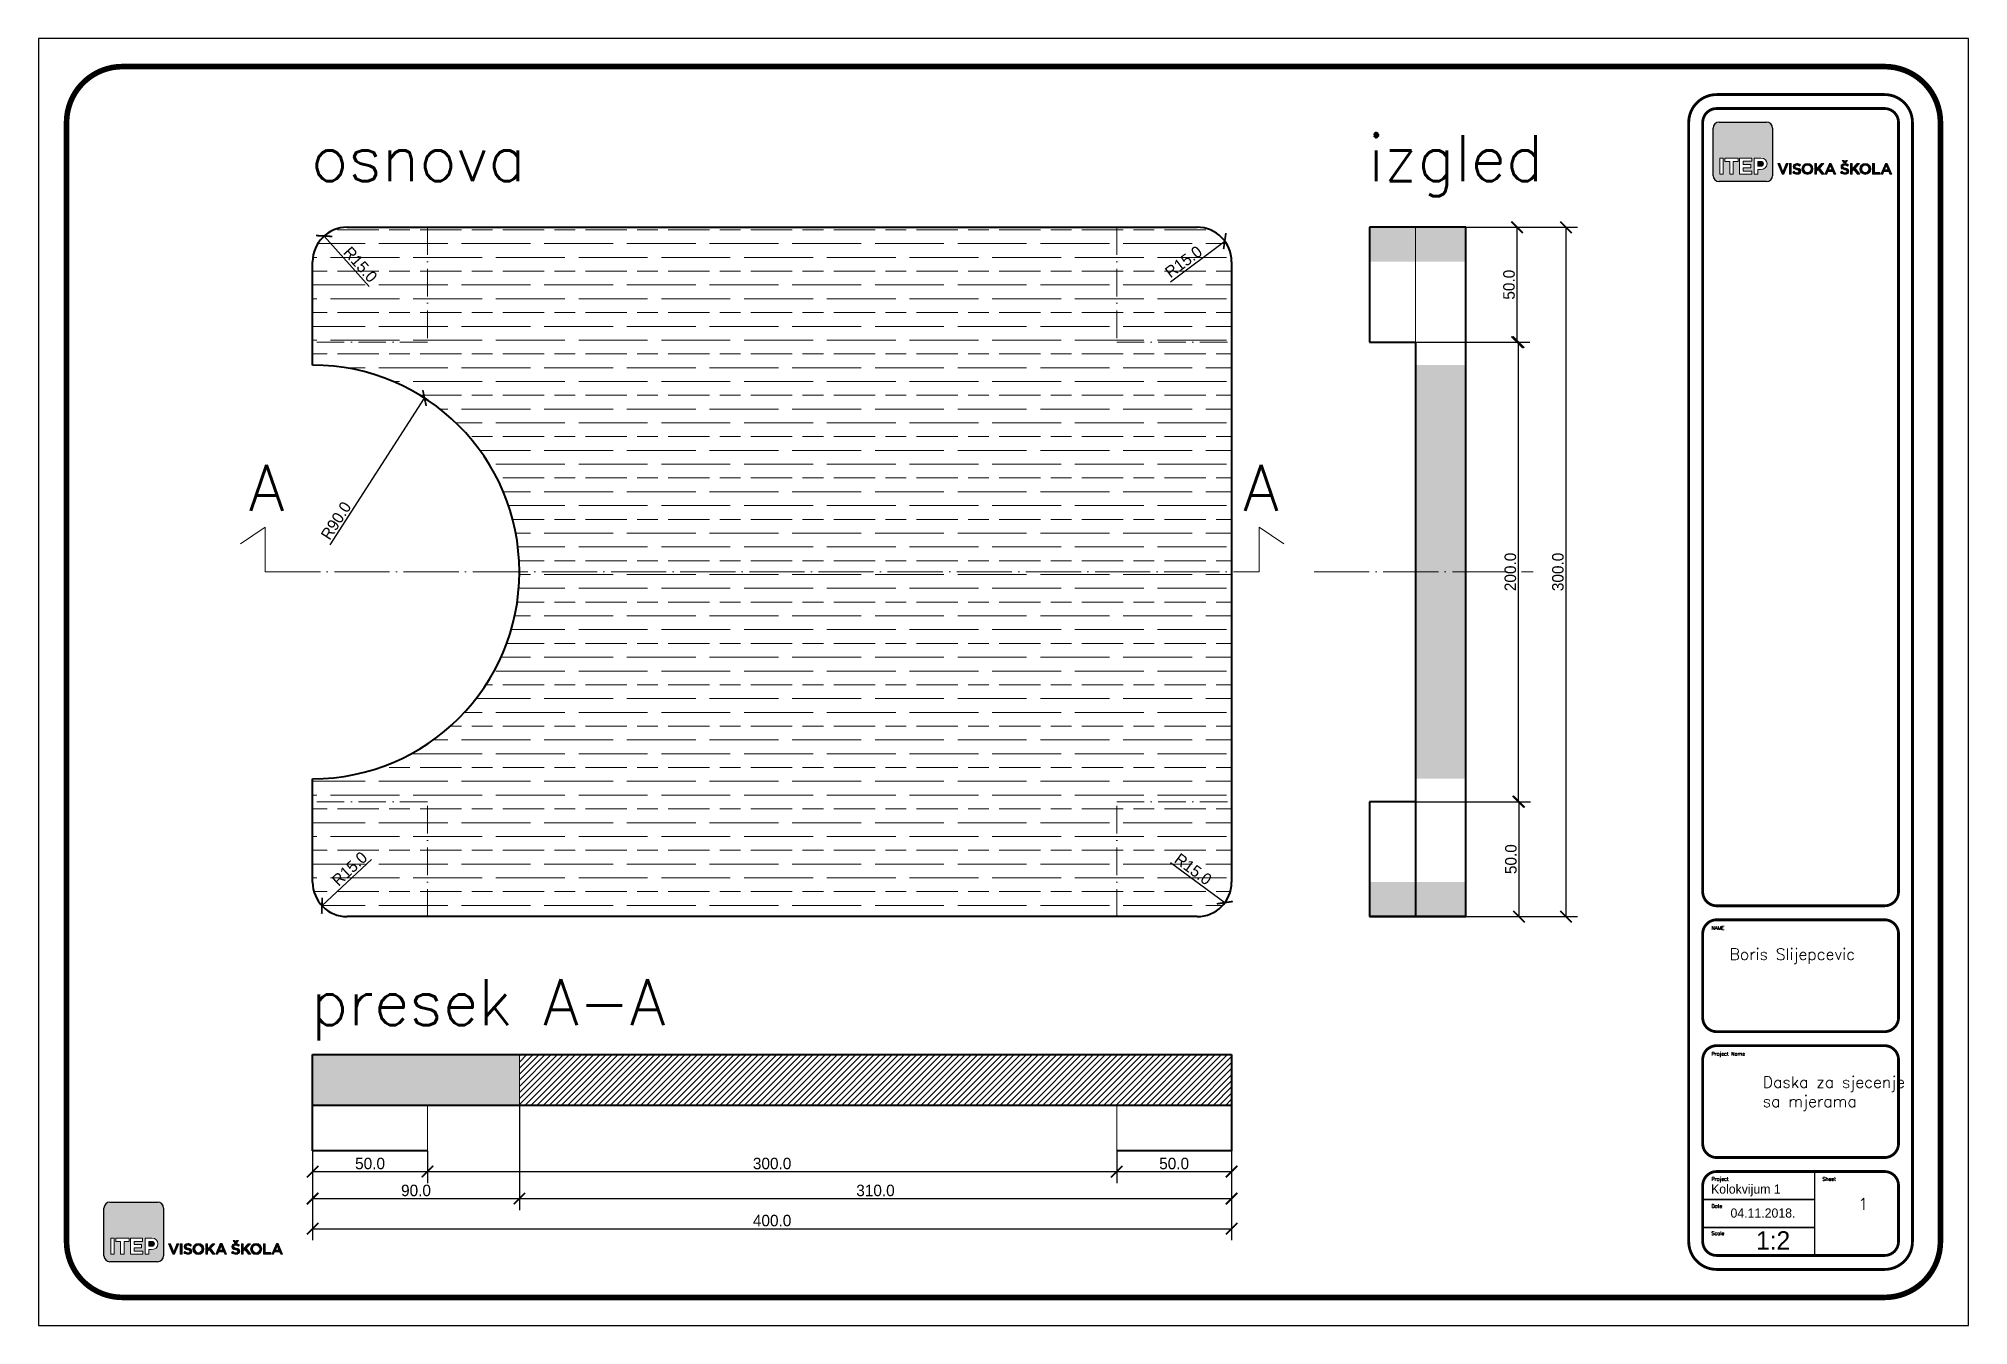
# Model space of a CAD drawing. Header units: millimetres. Extents: x -610 to 230, y -60 to 500.
import ezdxf

# ---------------------------------------------------------------- set-up
doc = ezdxf.new("R2010")
doc.units = ezdxf.units.MM
doc.header["$MEASUREMENT"] = 0
doc.linetypes.add('ACAD_ISO04W100', pattern=[30, 24, -3, 0, -3])
doc.linetypes.add('ACAD_ISO10W100', pattern=[18, 12, -3, 0, -3])
for name, color, linetype, lineweight in [('Daska', 130, 'Continuous', 40), ('Daska2', 160, 'Continuous', 60), ('Kote', 8, 'Continuous', 9), ('Simetrala', 7, 'ACAD_ISO04W100', 40), ('Srafura', 32, 'Continuous', 18)]:
    doc.layers.add(name, color=color, linetype=linetype, lineweight=lineweight)
doc.styles.add('Roman', font='romans')
doc.dimstyles.get("Standard").update_dxf_attribs({"dimtxt": 5, "dimasz": 5, "dimexe": 5, "dimexo": 0, "dimgap": 1, "dimtad": 1, "dimtoh": 1, "dimdec": 1, "dimzin": 0, "dimdsep": 46, "dimtxsty": 'Standard', "dimblk": 'ARCHTICK', "dimcen": 0.09, "dimadec": 0, "dimazin": 0, "dimtfac": 1, "dimtdec": 1, "dimtofl": 0, "dimtmove": 0, "dimatfit": 3, "dimldrblk": 'ARCHTICK', "dimfxl": 5, "dimtolj": 1, "dimtzin": 0, "dimarcsym": 0})

msp = doc.modelspace()

# ---------------------------------------------------------------- texts
at = {"style": 'Roman'}
for s, height, p in [('NAME', 1.583, (118.06, 112.34)), ('Project Name', 1.5826, (118.06, 57.56)), ('Project', 1.583, (118.06, 3.1)), ('Sheet', 1.583, (166.38, 3.1)), ('Date', 1.583, (118.06, -8.72)), ('Scale', 1.583, (118.06, -20.55))]:
    msp.add_text(s, height=height, dxfattribs=at).set_placement(p)
at = {"insert": (137.49, -18.85), "char_height": 8, "width": 31.1271, "attachment_point": 1}
msp.add_mtext('1{\\Ftxt|c238;:}2', dxfattribs=at)
at = {"layer": 'Daska', "lineweight": 20, "attachment_point": 1, "style": 'Roman'}
for s, width, insert, char_height in [('izgled', 222.8964, (-31.32, 458.2), 20), ('osnova', 222.8964, (-491.54, 458.2), 20), ('{\\C4;Boris Slijepcevic}', 73.5382, (125.96, 104.2), 5), ('presek A-A', 222.8964, (-491.54, 90.85), 20), ('{\\C4;Daska za sjecenje sa mjerama}', 68.4717, (140.41, 48.54), 5), ('{\\C4;1}', 12.7319, (181.99, -4.52), 5)]:
    msp.add_mtext_dynamic_manual_height_columns(s, width=width, gutter_width=1, heights=[0], dxfattribs=dict(at, insert=insert, char_height=char_height))
at = {"layer": 'Daska', "lineweight": 40, "char_height": 20, "attachment_point": 1, "style": 'Roman'}
for insert in [(-518.53, 314.68), (-85.7, 314.68)]:
    msp.add_mtext_dynamic_manual_height_columns('A', width=58.4628, gutter_width=1, heights=[0], dxfattribs=dict(at, insert=insert))
at = {"layer": 'Daska', "lineweight": 20, "char_height": 4, "attachment_point": 1}
for s, width, insert in [('{\\C4;Kolokvijum 1}', 45.0698, (117.9, 1.51)), ('{\\C4;04.11.2018.}', 36.5951, (126.38, -8.93))]:
    msp.add_mtext_dynamic_manual_height_columns(s, width=width, gutter_width=1, heights=[0], dxfattribs=dict(at, insert=insert))

# ---------------------------------------------------------------- blocks, each defined once
blk = doc.blocks.new('itep logo')
h = blk.add_hatch(color=1)
h.dxf.hatch_style = 1
h.paths.add_polyline_path([(63.5, 10.4, 0.414214), (78.4, -4.6), (198, -4.6, 0.414214), (213, 10.4), (213, 130, 0.414214), (198, 144.9), (78.4, 144.9, 0.414214), (63.5, 130)])
h.paths.add_polyline_path([(126.4, 54.4), (126.4, 46.2), (114.1, 46.2), (114.1, 14.1), (105.3, 14.1), (105.3, 46.2), (93, 46.2), (93, 54.4)], flags=16)
h.paths.add_polyline_path([(89.1, 54.4), (89.1, 14.1), (80.3, 14.1), (80.3, 54.4)], flags=16)
h.paths.add_polyline_path([(130.2, 54.4), (160.6, 54.4), (160.6, 46.5), (139, 46.5), (139, 38.3), (158, 38.3), (158, 30.5), (139, 30.5), (139, 22), (160.9, 22), (160.9, 14.1), (130.2, 14.1)], flags=16)
edge = h.paths.add_edge_path(flags=16)
edge.add_spline(control_points=[(167.1, 48.1), (167.1, 51.9), (167.1, 54.4), (167.1, 54.4), (167.1, 54.4), (183.6, 54.4), (183.6, 54.4)], knot_values=[7.749965, 7.749965, 7.749965, 7.749965, 8, 8, 8, 9, 9, 9, 9], degree=3, periodic=0)
edge.add_spline(control_points=[(183.6, 54.4), (193.2, 54.4), (199, 48.7), (199, 40.5)], knot_values=[1, 1, 1, 1, 2, 2, 2, 2], degree=3, periodic=0)
edge.add_spline(control_points=[(199, 40.3), (199, 31), (191.8, 26.2), (182.7, 26.2), (182.7, 26.2), (182.3, 26.2), (181.7, 26.2)], knot_values=[3, 3, 3, 3, 4, 4, 4, 4.250035, 4.250035, 4.250035, 4.250035], degree=3, periodic=0)
edge.add_spline(control_points=[(181.7, 26.2), (181, 26.2), (180.2, 26.2), (179.4, 26.2)], knot_values=[4.250035, 4.250035, 4.250035, 4.250035, 4.50003, 4.50003, 4.50003, 4.50003], degree=3, periodic=0)
edge.add_spline(control_points=[(179.4, 26.2), (178.9, 26.2), (178.5, 26.2), (178.1, 26.2)], knot_values=[4.50003, 4.50003, 4.50003, 4.50003, 4.625028, 4.625028, 4.625028, 4.625028], degree=3, periodic=0)
edge.add_spline(control_points=[(178.1, 26.2), (177.7, 26.2), (177.4, 26.2), (177, 26.2)], knot_values=[4.625028, 4.625028, 4.625028, 4.625028, 4.750025, 4.750025, 4.750025, 4.750025], degree=3, periodic=0)
edge.add_spline(control_points=[(176, 26.2), (176, 26.2), (176, 26.2), (176, 26.2), (176, 26.2), (176, 25.4), (176, 24.3)], knot_values=[4.999776, 4.999776, 4.999776, 4.999776, 5, 5, 5, 5.250015, 5.250015, 5.250015, 5.250015], degree=3, periodic=0)
edge.add_spline(control_points=[(176, 24.3), (176, 23.2), (176, 21.7), (176, 20.2)], knot_values=[5.250015, 5.250015, 5.250015, 5.250015, 5.50001, 5.50001, 5.50001, 5.50001], degree=3, periodic=0)
edge.add_spline(control_points=[(176, 20.2), (176, 19.4), (176, 18.7), (176, 17.9)], knot_values=[5.50001, 5.50001, 5.50001, 5.50001, 5.625007, 5.625007, 5.625007, 5.625007], degree=3, periodic=0)
edge.add_spline(control_points=[(176, 17.9), (176, 17.2), (176, 16.6), (176, 16)], knot_values=[5.625007, 5.625007, 5.625007, 5.625007, 5.750005, 5.750005, 5.750005, 5.750005], degree=3, periodic=0)
edge.add_spline(control_points=[(176, 16), (176, 15.7), (176, 15.5), (176, 15.2)], knot_values=[5.750005, 5.750005, 5.750005, 5.750005, 5.812504, 5.812504, 5.812504, 5.812504], degree=3, periodic=0)
edge.add_spline(control_points=[(176, 15.2), (176, 15), (176, 14.8), (176, 14.6)], knot_values=[5.812504, 5.812504, 5.812504, 5.812504, 5.875002, 5.875002, 5.875002, 5.875002], degree=3, periodic=0)
edge.add_spline(control_points=[(176, 14.6), (176, 14.6), (176, 14.5), (176, 14.4)], knot_values=[5.875002, 5.875002, 5.875002, 5.875002, 5.906252, 5.906252, 5.906252, 5.906252], degree=3, periodic=0)
edge.add_spline(control_points=[(176, 14.4), (176, 14.4), (176, 14.3), (176, 14.3)], knot_values=[5.906252, 5.906252, 5.906252, 5.906252, 5.937501, 5.937501, 5.937501, 5.937501], degree=3, periodic=0)
edge.add_spline(control_points=[(176, 14.3), (176, 14.2), (176, 14.2), (176, 14.2)], knot_values=[5.937501, 5.937501, 5.937501, 5.937501, 5.953126, 5.953126, 5.953126, 5.953126], degree=3, periodic=0)
edge.add_spline(control_points=[(176, 14.2), (176, 14.2), (176, 14.2), (176, 14.2)], knot_values=[5.953126, 5.953126, 5.953126, 5.953126, 5.968751, 5.968751, 5.968751, 5.968751], degree=3, periodic=0)
edge.add_spline(control_points=[(176, 14.2), (176, 14.2), (176, 14.1), (176, 14.1)], knot_values=[5.968751, 5.968751, 5.968751, 5.968751, 5.976563, 5.976563, 5.976563, 5.976563], degree=3, periodic=0)
edge.add_spline(control_points=[(176, 14.1), (176, 14.1), (176, 14.1), (176, 14.1)], knot_values=[5.976563, 5.976563, 5.976563, 5.976563, 5.984375, 5.984375, 5.984375, 5.984375], degree=3, periodic=0)
edge.add_spline(control_points=[(176, 14.1), (176, 14.1), (176, 14.1), (176, 14.1)], knot_values=[5.984375, 5.984375, 5.984375, 5.984375, 5.988281, 5.988281, 5.988281, 5.988281], degree=3, periodic=0)
edge.add_spline(control_points=[(176, 14.1), (176, 14.1), (176, 14.1), (176, 14.1)], knot_values=[5.988281, 5.988281, 5.988281, 5.988281, 5.992188, 5.992188, 5.992188, 5.992188], degree=3, periodic=0)
edge.add_spline(control_points=[(176, 14.1), (176, 14.1), (176, 14.1), (176, 14.1)], knot_values=[5.992188, 5.992188, 5.992188, 5.992188, 5.994141, 5.994141, 5.994141, 5.994141], degree=3, periodic=0)
edge.add_spline(control_points=[(176, 14.1), (176, 14.1), (176, 14.1), (176, 14.1)], knot_values=[5.994141, 5.994141, 5.994141, 5.994141, 5.996094, 5.996094, 5.996094, 5.996094], degree=3, periodic=0)
edge.add_spline(control_points=[(176, 14.1), (176, 14.1), (176, 14.1), (176, 14.1)], knot_values=[5.996094, 5.996094, 5.996094, 5.996094, 5.99707, 5.99707, 5.99707, 5.99707], degree=3, periodic=0)
edge.add_spline(control_points=[(176, 14.1), (176, 14.1), (176, 14.1), (176, 14.1)], knot_values=[5.99707, 5.99707, 5.99707, 5.99707, 5.998047, 5.998047, 5.998047, 5.998047], degree=3, periodic=0)
edge.add_spline(control_points=[(176, 14.1), (176, 14.1), (176, 14.1), (176, 14.1)], knot_values=[5.998047, 5.998047, 5.998047, 5.998047, 5.998535, 5.998535, 5.998535, 5.998535], degree=3, periodic=0)
edge.add_spline(control_points=[(176, 14.1), (176, 14.1), (176, 14.1), (176, 14.1)], knot_values=[5.998535, 5.998535, 5.998535, 5.998535, 5.999023, 5.999023, 5.999023, 5.999023], degree=3, periodic=0)
edge.add_spline(control_points=[(176, 14.1), (176, 14.1), (176, 14.1), (176, 14.1)], knot_values=[5.999023, 5.999023, 5.999023, 5.999023, 5.999268, 5.999268, 5.999268, 5.999268], degree=3, periodic=0)
edge.add_spline(control_points=[(176, 14.1), (176, 14.1), (176, 14.1), (176, 14.1)], knot_values=[5.999268, 5.999268, 5.999268, 5.999268, 5.999512, 5.999512, 5.999512, 5.999512], degree=3, periodic=0)
edge.add_spline(control_points=[(176, 14.1), (176, 14.1), (176, 14.1), (176, 14.1)], knot_values=[5.999512, 5.999512, 5.999512, 5.999512, 5.999634, 5.999634, 5.999634, 5.999634], degree=3, periodic=0)
edge.add_spline(control_points=[(176, 14.1), (176, 14.1), (176, 14.1), (176, 14.1)], knot_values=[5.999634, 5.999634, 5.999634, 5.999634, 5.999756, 5.999756, 5.999756, 5.999756], degree=3, periodic=0)
edge.add_spline(control_points=[(176, 14.1), (176, 14.1), (176, 14.1), (176, 14.1), (176, 14.1), (173.8, 14.1), (171.6, 14.1)], knot_values=[5.999756, 5.999756, 5.999756, 5.999756, 6, 6, 6, 6.49999, 6.49999, 6.49999, 6.49999], degree=3, periodic=0)
edge.add_spline(control_points=[(171.6, 14.1), (169.4, 14.1), (167.1, 14.1), (167.1, 14.1)], knot_values=[6.49999, 6.49999, 6.49999, 6.49999, 6.99998, 6.99998, 6.99998, 6.99998], degree=3, periodic=0)
edge.add_spline(control_points=[(167.1, 14.6), (167.1, 14.7), (167.1, 14.9), (167.1, 15.1)], knot_values=[7.062479, 7.062479, 7.062479, 7.062479, 7.093728, 7.093728, 7.093728, 7.093728], degree=3, periodic=0)
edge.add_spline(control_points=[(167.1, 15.1), (167.1, 15.3), (167.1, 15.6), (167.1, 15.9)], knot_values=[7.093728, 7.093728, 7.093728, 7.093728, 7.124977, 7.124977, 7.124977, 7.124977], degree=3, periodic=0)
edge.add_spline(control_points=[(167.1, 15.9), (167.1, 16.4), (167.1, 17.1), (167.1, 17.8)], knot_values=[7.124977, 7.124977, 7.124977, 7.124977, 7.187476, 7.187476, 7.187476, 7.187476], degree=3, periodic=0)
edge.add_spline(control_points=[(167.1, 17.8), (167.1, 18.6), (167.1, 19.5), (167.1, 20.4)], knot_values=[7.187476, 7.187476, 7.187476, 7.187476, 7.249975, 7.249975, 7.249975, 7.249975], degree=3, periodic=0)
edge.add_spline(control_points=[(167.1, 20.4), (167.1, 22.3), (167.1, 24.5), (167.1, 26.9)], knot_values=[7.249975, 7.249975, 7.249975, 7.249975, 7.374972, 7.374972, 7.374972, 7.374972], degree=3, periodic=0)
edge.add_spline(control_points=[(167.1, 26.9), (167.1, 29.2), (167.1, 31.7), (167.1, 34.2)], knot_values=[7.374972, 7.374972, 7.374972, 7.374972, 7.49997, 7.49997, 7.49997, 7.49997], degree=3, periodic=0)
edge.add_spline(control_points=[(167.1, 34.2), (167.1, 39.3), (167.1, 44.3), (167.1, 48.1)], knot_values=[7.49997, 7.49997, 7.49997, 7.49997, 7.749965, 7.749965, 7.749965, 7.749965], degree=3, periodic=0)
edge = h.paths.add_edge_path(flags=0)
edge.add_spline(control_points=[(177.1, 46.4), (178, 46.4), (179.5, 46.4), (180.7, 46.4)], knot_values=[3.375023, 3.375023, 3.375023, 3.375023, 3.750015, 3.750015, 3.750015, 3.750015], degree=3, periodic=0)
edge.add_spline(control_points=[(180.7, 46.4), (181.9, 46.4), (182.8, 46.4), (182.8, 46.4), (187.3, 46.4), (190, 44.3), (190, 40.3)], knot_values=[2, 2, 2, 2, 2.375023, 2.375023, 2.375023, 3.375023, 3.375023, 3.375023, 3.375023], degree=3, periodic=0)
edge.add_spline(control_points=[(190, 40.2), (190, 36.7), (187.4, 34.1), (183, 34.1)], knot_values=[0, 0, 0, 0, 1, 1, 1, 1], degree=3, periodic=0)
edge.add_spline(control_points=[(183, 34.1), (183, 34.1), (182, 34.1), (180.8, 34.1)], knot_values=[5.624977, 5.624977, 5.624977, 5.624977, 6, 6, 6, 6], degree=3, periodic=0)
edge.add_spline(control_points=[(180.8, 34.1), (179.6, 34.1), (178.1, 34.1), (177.1, 34.1)], knot_values=[5.249985, 5.249985, 5.249985, 5.249985, 5.624977, 5.624977, 5.624977, 5.624977], degree=3, periodic=0)
edge.add_spline(control_points=[(176.5, 34.1), (176.3, 34.1), (176.2, 34.1), (176.1, 34.1)], knot_values=[5.062489, 5.062489, 5.062489, 5.062489, 5.156237, 5.156237, 5.156237, 5.156237], degree=3, periodic=0)
edge.add_spline(control_points=[(176.1, 34.1), (176.1, 34.1), (176, 34.1), (176, 34.1)], knot_values=[5.039052, 5.039052, 5.039052, 5.039052, 5.062489, 5.062489, 5.062489, 5.062489], degree=3, periodic=0)
edge.add_spline(control_points=[(176, 34.1), (176, 34.1), (176, 34.1), (176, 34.1)], knot_values=[5.015615, 5.015615, 5.015615, 5.015615, 5.039052, 5.039052, 5.039052, 5.039052], degree=3, periodic=0)
edge.add_spline(control_points=[(176, 34.1), (176, 34.1), (176, 34.1), (176, 34.1)], knot_values=[5.009755, 5.009755, 5.009755, 5.009755, 5.015615, 5.015615, 5.015615, 5.015615], degree=3, periodic=0)
edge.add_spline(control_points=[(176, 34.1), (176, 34.1), (176, 34.1), (176, 34.1)], knot_values=[5.003896, 5.003896, 5.003896, 5.003896, 5.009755, 5.009755, 5.009755, 5.009755], degree=3, periodic=0)
edge.add_spline(control_points=[(176, 34.1), (176, 34.1), (176, 34.1), (176, 34.1)], knot_values=[5.002431, 5.002431, 5.002431, 5.002431, 5.003896, 5.003896, 5.003896, 5.003896], degree=3, periodic=0)
edge.add_spline(control_points=[(176, 34.1), (176, 34.1), (176, 34.1), (176, 34.1)], knot_values=[5.000967, 5.000967, 5.000967, 5.000967, 5.002431, 5.002431, 5.002431, 5.002431], degree=3, periodic=0)
edge.add_spline(control_points=[(176, 34.1), (176, 34.1), (176, 34.1), (176, 34.1)], knot_values=[5.0006, 5.0006, 5.0006, 5.0006, 5.000967, 5.000967, 5.000967, 5.000967], degree=3, periodic=0)
edge.add_spline(control_points=[(176, 34.1), (176, 34.1), (176, 34.1), (176, 34.1), (176, 34.1), (176, 34.1), (176, 34.1)], knot_values=[4.999868, 4.999868, 4.999868, 4.999868, 5.000468, 5.000468, 5.000468, 5.0006, 5.0006, 5.0006, 5.0006], degree=3, periodic=0)
edge.add_spline(control_points=[(176, 34.6), (176, 35.1), (176, 35.9), (176, 36.9)], knot_values=[4.687496, 4.687496, 4.687496, 4.687496, 4.874992, 4.874992, 4.874992, 4.874992], degree=3, periodic=0)
edge.add_spline(control_points=[(176, 36.9), (176, 37.9), (176, 39.1), (176, 40.2)], knot_values=[4.5, 4.5, 4.5, 4.5, 4.687496, 4.687496, 4.687496, 4.687496], degree=3, periodic=0)
edge.add_spline(control_points=[(176, 40.2), (176, 41.4), (176, 42.5), (176, 43.5)], knot_values=[4.312504, 4.312504, 4.312504, 4.312504, 4.5, 4.5, 4.5, 4.5], degree=3, periodic=0)
edge.add_spline(control_points=[(176, 43.5), (176, 44.5), (176, 45.3), (176, 45.9)], knot_values=[4.125007, 4.125007, 4.125007, 4.125007, 4.312504, 4.312504, 4.312504, 4.312504], degree=3, periodic=0)
edge.add_spline(control_points=[(176, 45.9), (176, 46), (176, 46.1), (176, 46.2)], knot_values=[4.078133, 4.078133, 4.078133, 4.078133, 4.125008, 4.125008, 4.125008, 4.125008], degree=3, periodic=0)
edge.add_spline(control_points=[(176, 46.2), (176, 46.3), (176, 46.3), (176, 46.3)], knot_values=[4.031259, 4.031259, 4.031259, 4.031259, 4.078133, 4.078133, 4.078133, 4.078133], degree=3, periodic=0)
edge.add_spline(control_points=[(176, 46.3), (176, 46.4), (176, 46.4), (176, 46.4)], knot_values=[4.019541, 4.019541, 4.019541, 4.019541, 4.031259, 4.031259, 4.031259, 4.031259], degree=3, periodic=0)
edge.add_spline(control_points=[(176, 46.4), (176, 46.4), (176, 46.4), (176, 46.4)], knot_values=[4.007822, 4.007822, 4.007822, 4.007822, 4.019541, 4.019541, 4.019541, 4.019541], degree=3, periodic=0)
edge.add_spline(control_points=[(176, 46.4), (176, 46.4), (176, 46.4), (176, 46.4)], knot_values=[4.004893, 4.004893, 4.004893, 4.004893, 4.007822, 4.007822, 4.007822, 4.007822], degree=3, periodic=0)
edge.add_spline(control_points=[(176, 46.4), (176, 46.4), (176, 46.4), (176, 46.4)], knot_values=[4.001963, 4.001963, 4.001963, 4.001963, 4.004893, 4.004893, 4.004893, 4.004893], degree=3, periodic=0)
edge.add_spline(control_points=[(176, 46.4), (176, 46.4), (176, 46.4), (176, 46.4)], knot_values=[4.001231, 4.001231, 4.001231, 4.001231, 4.001963, 4.001963, 4.001963, 4.001963], degree=3, periodic=0)
edge.add_spline(control_points=[(176, 46.4), (176, 46.4), (176, 46.4), (176, 46.4)], knot_values=[4.000498, 4.000498, 4.000498, 4.000498, 4.001231, 4.001231, 4.001231, 4.001231], degree=3, periodic=0)
edge.add_spline(control_points=[(176, 46.4), (176, 46.4), (176, 46.4), (176, 46.4)], knot_values=[4.000315, 4.000315, 4.000315, 4.000315, 4.000498, 4.000498, 4.000498, 4.000498], degree=3, periodic=0)
edge.add_spline(control_points=[(176, 46.4), (176, 46.4), (176, 46.4), (176, 46.4), (176, 46.4), (176, 46.4), (176, 46.4)], knot_values=[3.999766, 3.999766, 3.999766, 3.999766, 4.000081, 4.000081, 4.000081, 4.000315, 4.000315, 4.000315, 4.000315], degree=3, periodic=0)
edge.add_spline(control_points=[(176.4, 46.4), (176.6, 46.4), (176.8, 46.4), (177.1, 46.4)], knot_values=[3.750015, 3.750015, 3.750015, 3.750015, 3.843763, 3.843763, 3.843763, 3.843763], degree=3, periodic=0)
edge = h.paths.add_edge_path(flags=0)
edge.add_spline(control_points=[(176, 40.2), (176, 39.1), (176, 37.9), (176, 36.9)], knot_values=[4.5, 4.5, 4.5, 4.5, 4.687496, 4.687496, 4.687496, 4.687496], degree=3, periodic=0)
edge.add_spline(control_points=[(176, 36.9), (176, 35.9), (176, 35.1), (176, 34.6)], knot_values=[4.687496, 4.687496, 4.687496, 4.687496, 4.874992, 4.874992, 4.874992, 4.874992], degree=3, periodic=0)
edge.add_spline(control_points=[(176, 34.1), (176, 34.1), (176, 34.1), (176, 34.1), (176, 34.1), (176, 34.1), (176, 34.1)], knot_values=[4.999868, 4.999868, 4.999868, 4.999868, 5, 5, 5, 5.0006, 5.0006, 5.0006, 5.0006], degree=3, periodic=0)
edge.add_spline(control_points=[(176, 34.1), (176, 34.1), (176, 34.1), (176, 34.1)], knot_values=[5.0006, 5.0006, 5.0006, 5.0006, 5.000967, 5.000967, 5.000967, 5.000967], degree=3, periodic=0)
edge.add_spline(control_points=[(176, 34.1), (176, 34.1), (176, 34.1), (176, 34.1)], knot_values=[5.000967, 5.000967, 5.000967, 5.000967, 5.002431, 5.002431, 5.002431, 5.002431], degree=3, periodic=0)
edge.add_spline(control_points=[(176, 34.1), (176, 34.1), (176, 34.1), (176, 34.1)], knot_values=[5.002431, 5.002431, 5.002431, 5.002431, 5.003896, 5.003896, 5.003896, 5.003896], degree=3, periodic=0)
edge.add_spline(control_points=[(176, 34.1), (176, 34.1), (176, 34.1), (176, 34.1)], knot_values=[5.003896, 5.003896, 5.003896, 5.003896, 5.009755, 5.009755, 5.009755, 5.009755], degree=3, periodic=0)
edge.add_spline(control_points=[(176, 34.1), (176, 34.1), (176, 34.1), (176, 34.1)], knot_values=[5.009755, 5.009755, 5.009755, 5.009755, 5.015615, 5.015615, 5.015615, 5.015615], degree=3, periodic=0)
edge.add_spline(control_points=[(176, 34.1), (176, 34.1), (176, 34.1), (176, 34.1)], knot_values=[5.015615, 5.015615, 5.015615, 5.015615, 5.039052, 5.039052, 5.039052, 5.039052], degree=3, periodic=0)
edge.add_spline(control_points=[(176, 34.1), (176, 34.1), (176.1, 34.1), (176.1, 34.1)], knot_values=[5.039052, 5.039052, 5.039052, 5.039052, 5.062489, 5.062489, 5.062489, 5.062489], degree=3, periodic=0)
edge.add_spline(control_points=[(176.1, 34.1), (176.2, 34.1), (176.3, 34.1), (176.5, 34.1)], knot_values=[5.062489, 5.062489, 5.062489, 5.062489, 5.156237, 5.156237, 5.156237, 5.156237], degree=3, periodic=0)
edge.add_spline(control_points=[(176.5, 34.1), (176.6, 34.1), (176.8, 34.1), (177.1, 34.1)], knot_values=[5.156237, 5.156237, 5.156237, 5.156237, 5.249985, 5.249985, 5.249985, 5.249985], degree=3, periodic=0)
edge.add_spline(control_points=[(177.1, 34.1), (178.1, 34.1), (179.6, 34.1), (180.8, 34.1)], knot_values=[5.249985, 5.249985, 5.249985, 5.249985, 5.624977, 5.624977, 5.624977, 5.624977], degree=3, periodic=0)
edge.add_spline(control_points=[(180.8, 34.1), (182, 34.1), (183, 34.1), (183, 34.1)], knot_values=[5.624977, 5.624977, 5.624977, 5.624977, 6, 6, 6, 6], degree=3, periodic=0)
edge.add_spline(control_points=[(183, 34.1), (187.4, 34.1), (190, 36.7), (190, 40.2)], knot_values=[0, 0, 0, 0, 1, 1, 1, 1], degree=3, periodic=0)
edge.add_spline(control_points=[(190, 40.2), (190, 40.2), (190, 40.3), (190, 40.3)], knot_values=[1.00001, 1.00001, 1.00001, 1.00001, 2, 2, 2, 2], degree=3, periodic=0)
edge.add_spline(control_points=[(190, 40.3), (190, 44.3), (187.3, 46.4), (182.8, 46.4), (182.8, 46.4), (181.9, 46.4), (180.7, 46.4)], knot_values=[2, 2, 2, 2, 3, 3, 3, 3.375023, 3.375023, 3.375023, 3.375023], degree=3, periodic=0)
edge.add_spline(control_points=[(180.7, 46.4), (179.5, 46.4), (178, 46.4), (177.1, 46.4)], knot_values=[3.375023, 3.375023, 3.375023, 3.375023, 3.750015, 3.750015, 3.750015, 3.750015], degree=3, periodic=0)
edge.add_spline(control_points=[(176, 46.4), (176, 46.4), (176, 46.4), (176, 46.4), (176, 46.4), (176, 46.4), (176, 46.4)], knot_values=[3.999766, 3.999766, 3.999766, 3.999766, 4, 4, 4, 4.000315, 4.000315, 4.000315, 4.000315], degree=3, periodic=0)
edge.add_spline(control_points=[(176, 46.4), (176, 46.4), (176, 46.4), (176, 46.4)], knot_values=[4.000315, 4.000315, 4.000315, 4.000315, 4.000498, 4.000498, 4.000498, 4.000498], degree=3, periodic=0)
edge.add_spline(control_points=[(176, 46.4), (176, 46.4), (176, 46.4), (176, 46.4)], knot_values=[4.000498, 4.000498, 4.000498, 4.000498, 4.001231, 4.001231, 4.001231, 4.001231], degree=3, periodic=0)
edge.add_spline(control_points=[(176, 46.4), (176, 46.4), (176, 46.4), (176, 46.4)], knot_values=[4.001231, 4.001231, 4.001231, 4.001231, 4.001963, 4.001963, 4.001963, 4.001963], degree=3, periodic=0)
edge.add_spline(control_points=[(176, 46.4), (176, 46.4), (176, 46.4), (176, 46.4)], knot_values=[4.001963, 4.001963, 4.001963, 4.001963, 4.004893, 4.004893, 4.004893, 4.004893], degree=3, periodic=0)
edge.add_spline(control_points=[(176, 46.4), (176, 46.4), (176, 46.4), (176, 46.4)], knot_values=[4.004893, 4.004893, 4.004893, 4.004893, 4.007822, 4.007822, 4.007822, 4.007822], degree=3, periodic=0)
edge.add_spline(control_points=[(176, 46.4), (176, 46.4), (176, 46.4), (176, 46.4)], knot_values=[4.007822, 4.007822, 4.007822, 4.007822, 4.019541, 4.019541, 4.019541, 4.019541], degree=3, periodic=0)
edge.add_spline(control_points=[(176, 46.4), (176, 46.4), (176, 46.4), (176, 46.3)], knot_values=[4.019541, 4.019541, 4.019541, 4.019541, 4.031259, 4.031259, 4.031259, 4.031259], degree=3, periodic=0)
edge.add_spline(control_points=[(176, 46.3), (176, 46.3), (176, 46.3), (176, 46.2)], knot_values=[4.031259, 4.031259, 4.031259, 4.031259, 4.078133, 4.078133, 4.078133, 4.078133], degree=3, periodic=0)
edge.add_spline(control_points=[(176, 46.2), (176, 46.1), (176, 46), (176, 45.9)], knot_values=[4.078133, 4.078133, 4.078133, 4.078133, 4.125008, 4.125008, 4.125008, 4.125008], degree=3, periodic=0)
edge.add_spline(control_points=[(176, 45.9), (176, 45.3), (176, 44.5), (176, 43.5)], knot_values=[4.125008, 4.125008, 4.125008, 4.125008, 4.312504, 4.312504, 4.312504, 4.312504], degree=3, periodic=0)
edge.add_spline(control_points=[(176, 43.5), (176, 42.5), (176, 41.4), (176, 40.2)], knot_values=[4.312504, 4.312504, 4.312504, 4.312504, 4.5, 4.5, 4.5, 4.5], degree=3, periodic=0)
h = blk.add_hatch(color=1)
h.dxf.hatch_style = 1
edge = h.paths.add_edge_path()
edge.add_spline(control_points=[(190, 40.3), (190, 44.3), (187.3, 46.4), (182.8, 46.4), (182.8, 46.4), (181.9, 46.4), (180.7, 46.4)], knot_values=[2, 2, 2, 2, 3, 3, 3, 3.375023, 3.375023, 3.375023, 3.375023], degree=3, periodic=0)
edge.add_spline(control_points=[(180.7, 46.4), (179.5, 46.4), (178, 46.4), (177.1, 46.4)], knot_values=[3.375023, 3.375023, 3.375023, 3.375023, 3.750015, 3.750015, 3.750015, 3.750015], degree=3, periodic=0)
edge.add_spline(control_points=[(176, 46.4), (176, 46.4), (176, 46.4), (176, 46.4), (176, 46.4), (176, 46.4), (176, 46.4)], knot_values=[3.999766, 3.999766, 3.999766, 3.999766, 4, 4, 4, 4.000315, 4.000315, 4.000315, 4.000315], degree=3, periodic=0)
edge.add_spline(control_points=[(176, 46.4), (176, 46.4), (176, 46.4), (176, 46.4)], knot_values=[4.000315, 4.000315, 4.000315, 4.000315, 4.000498, 4.000498, 4.000498, 4.000498], degree=3, periodic=0)
edge.add_spline(control_points=[(176, 46.4), (176, 46.4), (176, 46.4), (176, 46.4)], knot_values=[4.000498, 4.000498, 4.000498, 4.000498, 4.001231, 4.001231, 4.001231, 4.001231], degree=3, periodic=0)
edge.add_spline(control_points=[(176, 46.4), (176, 46.4), (176, 46.4), (176, 46.4)], knot_values=[4.001231, 4.001231, 4.001231, 4.001231, 4.001963, 4.001963, 4.001963, 4.001963], degree=3, periodic=0)
edge.add_spline(control_points=[(176, 46.4), (176, 46.4), (176, 46.4), (176, 46.4)], knot_values=[4.001963, 4.001963, 4.001963, 4.001963, 4.004893, 4.004893, 4.004893, 4.004893], degree=3, periodic=0)
edge.add_spline(control_points=[(176, 46.4), (176, 46.4), (176, 46.4), (176, 46.4)], knot_values=[4.004893, 4.004893, 4.004893, 4.004893, 4.007822, 4.007822, 4.007822, 4.007822], degree=3, periodic=0)
edge.add_spline(control_points=[(176, 46.4), (176, 46.4), (176, 46.4), (176, 46.4)], knot_values=[4.007822, 4.007822, 4.007822, 4.007822, 4.019541, 4.019541, 4.019541, 4.019541], degree=3, periodic=0)
edge.add_spline(control_points=[(176, 46.4), (176, 46.4), (176, 46.4), (176, 46.3)], knot_values=[4.019541, 4.019541, 4.019541, 4.019541, 4.031259, 4.031259, 4.031259, 4.031259], degree=3, periodic=0)
edge.add_spline(control_points=[(176, 46.3), (176, 46.3), (176, 46.3), (176, 46.2)], knot_values=[4.031259, 4.031259, 4.031259, 4.031259, 4.078133, 4.078133, 4.078133, 4.078133], degree=3, periodic=0)
edge.add_spline(control_points=[(176, 46.2), (176, 46.1), (176, 46), (176, 45.9)], knot_values=[4.078133, 4.078133, 4.078133, 4.078133, 4.125008, 4.125008, 4.125008, 4.125008], degree=3, periodic=0)
edge.add_spline(control_points=[(176, 45.9), (176, 45.3), (176, 44.5), (176, 43.5)], knot_values=[4.125008, 4.125008, 4.125008, 4.125008, 4.312504, 4.312504, 4.312504, 4.312504], degree=3, periodic=0)
edge.add_spline(control_points=[(176, 43.5), (176, 42.5), (176, 41.4), (176, 40.2)], knot_values=[4.312504, 4.312504, 4.312504, 4.312504, 4.5, 4.5, 4.5, 4.5], degree=3, periodic=0)
edge.add_spline(control_points=[(176, 40.2), (176, 39.1), (176, 37.9), (176, 36.9)], knot_values=[4.5, 4.5, 4.5, 4.5, 4.687496, 4.687496, 4.687496, 4.687496], degree=3, periodic=0)
edge.add_spline(control_points=[(176, 36.9), (176, 35.9), (176, 35.1), (176, 34.6)], knot_values=[4.687496, 4.687496, 4.687496, 4.687496, 4.874992, 4.874992, 4.874992, 4.874992], degree=3, periodic=0)
edge.add_spline(control_points=[(176, 34.1), (176, 34.1), (176, 34.1), (176, 34.1), (176, 34.1), (176, 34.1), (176, 34.1)], knot_values=[4.999868, 4.999868, 4.999868, 4.999868, 5, 5, 5, 5.0006, 5.0006, 5.0006, 5.0006], degree=3, periodic=0)
edge.add_spline(control_points=[(176, 34.1), (176, 34.1), (176, 34.1), (176, 34.1)], knot_values=[5.0006, 5.0006, 5.0006, 5.0006, 5.000967, 5.000967, 5.000967, 5.000967], degree=3, periodic=0)
edge.add_spline(control_points=[(176, 34.1), (176, 34.1), (176, 34.1), (176, 34.1)], knot_values=[5.000967, 5.000967, 5.000967, 5.000967, 5.002431, 5.002431, 5.002431, 5.002431], degree=3, periodic=0)
edge.add_spline(control_points=[(176, 34.1), (176, 34.1), (176, 34.1), (176, 34.1)], knot_values=[5.002431, 5.002431, 5.002431, 5.002431, 5.003896, 5.003896, 5.003896, 5.003896], degree=3, periodic=0)
edge.add_spline(control_points=[(176, 34.1), (176, 34.1), (176, 34.1), (176, 34.1)], knot_values=[5.003896, 5.003896, 5.003896, 5.003896, 5.009755, 5.009755, 5.009755, 5.009755], degree=3, periodic=0)
edge.add_spline(control_points=[(176, 34.1), (176, 34.1), (176, 34.1), (176, 34.1)], knot_values=[5.009755, 5.009755, 5.009755, 5.009755, 5.015615, 5.015615, 5.015615, 5.015615], degree=3, periodic=0)
edge.add_spline(control_points=[(176, 34.1), (176, 34.1), (176, 34.1), (176, 34.1)], knot_values=[5.015615, 5.015615, 5.015615, 5.015615, 5.039052, 5.039052, 5.039052, 5.039052], degree=3, periodic=0)
edge.add_spline(control_points=[(176, 34.1), (176, 34.1), (176.1, 34.1), (176.1, 34.1)], knot_values=[5.039052, 5.039052, 5.039052, 5.039052, 5.062489, 5.062489, 5.062489, 5.062489], degree=3, periodic=0)
edge.add_spline(control_points=[(176.1, 34.1), (176.2, 34.1), (176.3, 34.1), (176.5, 34.1)], knot_values=[5.062489, 5.062489, 5.062489, 5.062489, 5.156237, 5.156237, 5.156237, 5.156237], degree=3, periodic=0)
edge.add_spline(control_points=[(176.5, 34.1), (176.6, 34.1), (176.8, 34.1), (177.1, 34.1)], knot_values=[5.156237, 5.156237, 5.156237, 5.156237, 5.249985, 5.249985, 5.249985, 5.249985], degree=3, periodic=0)
edge.add_spline(control_points=[(177.1, 34.1), (178.1, 34.1), (179.6, 34.1), (180.8, 34.1)], knot_values=[5.249985, 5.249985, 5.249985, 5.249985, 5.624977, 5.624977, 5.624977, 5.624977], degree=3, periodic=0)
edge.add_spline(control_points=[(180.8, 34.1), (182, 34.1), (183, 34.1), (183, 34.1)], knot_values=[5.624977, 5.624977, 5.624977, 5.624977, 6, 6, 6, 6], degree=3, periodic=0)
edge.add_spline(control_points=[(183, 34.1), (187.4, 34.1), (190, 36.7), (190, 40.2)], knot_values=[0, 0, 0, 0, 1, 1, 1, 1], degree=3, periodic=0)
edge.add_spline(control_points=[(190, 40.2), (190, 40.2), (190, 40.3), (190, 40.3)], knot_values=[1.00001, 1.00001, 1.00001, 1.00001, 2, 2, 2, 2], degree=3, periodic=0)
at = {"layer": 'Daska'}
h = blk.add_hatch(color=252, dxfattribs=at)
h.dxf.hatch_style = 2
h.paths.add_polyline_path([(225.8, 40.6), (231, 40.6), (238.9, 20.3), (246.9, 40.6), (251.9, 40.6), (240.9, 14), (236.8, 14)])
h = blk.add_hatch(color=252, dxfattribs=at)
h.dxf.hatch_style = 2
h.paths.add_polyline_path([(255.1, 40.6), (259.7, 40.6), (259.7, 14.2), (255.1, 14.2)])
h = blk.add_hatch(color=252, dxfattribs=at)
h.dxf.hatch_style = 2
edge = h.paths.add_edge_path()
edge.add_spline(control_points=[(263.7, 18), (263.7, 18), (266.5, 21.3), (266.5, 21.3), (269, 19.1), (271.6, 17.9), (274.9, 17.9), (277.7, 17.9), (279.5, 19.3), (279.5, 21.2), (279.5, 21.2), (279.5, 21.3), (279.5, 21.3), (279.5, 23.2), (278.5, 24.2), (273.6, 25.3), (267.9, 26.7), (264.8, 28.4), (264.8, 33.2), (264.8, 33.2), (264.8, 33.3), (264.8, 33.3), (264.8, 37.8), (268.5, 41), (273.8, 41), (277.6, 41), (280.7, 39.8), (283.4, 37.6), (283.4, 37.6), (280.9, 34.1), (280.9, 34.1), (278.5, 35.9), (276.1, 36.9), (273.7, 36.9), (271, 36.9), (269.4, 35.5), (269.4, 33.7), (269.4, 33.7), (269.4, 33.6), (269.4, 33.6), (269.4, 31.6), (270.6, 30.7), (275.7, 29.5), (281.3, 28.1), (284.2, 26.1), (284.2, 21.8), (284.2, 21.8), (284.2, 21.7), (284.2, 21.7), (284.2, 16.7), (280.3, 13.8), (274.7, 13.8), (270.7, 13.8), (266.9, 15.2), (263.7, 18)], knot_values=[0, 0, 0, 0, 1, 1, 1, 2, 2, 2, 3, 3, 3, 4, 4, 4, 5, 5, 5, 6, 6, 6, 7, 7, 7, 8, 8, 8, 9, 9, 9, 10, 10, 10, 11, 11, 11, 12, 12, 12, 13, 13, 13, 14, 14, 14, 15, 15, 15, 16, 16, 16, 17, 17, 17, 18, 18, 18, 18], degree=3, periodic=0)
h = blk.add_hatch(color=252, dxfattribs=at)
h.dxf.hatch_style = 2
edge = h.paths.add_edge_path()
edge.add_spline(control_points=[(286.9, 27.3), (286.9, 27.3), (286.9, 27.4), (286.9, 27.4), (286.9, 34.8), (292.6, 41), (300.7, 41), (308.8, 41), (314.5, 34.9), (314.5, 27.5), (314.5, 27.5), (314.5, 27.4), (314.5, 27.4), (314.5, 19.9), (308.8, 13.7), (300.7, 13.7), (292.5, 13.7), (286.9, 19.9), (286.9, 27.3)], knot_values=[0, 0, 0, 0, 1, 1, 1, 2, 2, 2, 3, 3, 3, 4, 4, 4, 5, 5, 5, 6, 6, 6, 6], degree=3, periodic=0)
edge = h.paths.add_edge_path()
edge.add_spline(control_points=[(309.6, 27.3), (309.6, 27.3), (309.6, 27.4), (309.6, 27.4), (309.6, 32.5), (305.9, 36.8), (300.7, 36.8), (295.4, 36.8), (291.7, 32.6), (291.7, 27.5), (291.7, 27.5), (291.7, 27.4), (291.7, 27.4), (291.7, 22.2), (295.5, 18), (300.7, 18), (306, 18), (309.6, 22.2), (309.6, 27.3)], knot_values=[0, 0, 0, 0, 1, 1, 1, 2, 2, 2, 3, 3, 3, 4, 4, 4, 5, 5, 5, 6, 6, 6, 6], degree=3, periodic=0)
h = blk.add_hatch(color=252, dxfattribs=at)
h.dxf.hatch_style = 2
h.paths.add_polyline_path([(319, 40.6), (323.6, 40.6), (323.6, 27.3), (336.2, 40.6), (341.9, 40.6), (330.9, 29.2), (342.4, 14.2), (336.8, 14.2), (327.7, 26.1), (323.6, 21.8), (323.6, 14.2), (319, 14.2)])
h = blk.add_hatch(color=252, dxfattribs=at)
h.dxf.hatch_style = 2
h.paths.add_polyline_path([(355.8, 40.8), (360.1, 40.8), (371.7, 14.2), (366.8, 14.2), (364.2, 20.5), (351.7, 20.5), (348.9, 14.2), (344.2, 14.2)])
h.paths.add_polyline_path([(362.5, 24.7), (357.9, 35.2), (353.4, 24.7)])
h = blk.add_hatch(color=252, dxfattribs=at)
h.dxf.hatch_style = 2
edge = h.paths.add_edge_path()
edge.add_spline(control_points=[(383.9, 18), (383.9, 18), (386.7, 21.3), (386.7, 21.3), (389.3, 19.1), (391.8, 17.9), (395.1, 17.9), (397.9, 17.9), (399.7, 19.3), (399.7, 21.2), (399.7, 21.2), (399.7, 21.3), (399.7, 21.3), (399.7, 23.2), (398.7, 24.2), (393.8, 25.3), (388.2, 26.7), (385, 28.4), (385, 33.2), (385, 33.2), (385, 33.3), (385, 33.3), (385, 37.8), (388.8, 41), (394, 41), (397.9, 41), (400.9, 39.8), (403.6, 37.6), (403.6, 37.6), (401.1, 34.1), (401.1, 34.1), (398.7, 35.9), (396.4, 36.9), (393.9, 36.9), (391.2, 36.9), (389.6, 35.5), (389.6, 33.7), (389.6, 33.7), (389.6, 33.6), (389.6, 33.6), (389.6, 31.6), (390.8, 30.7), (395.9, 29.5), (401.5, 28.1), (404.4, 26.1), (404.4, 21.8), (404.4, 21.8), (404.4, 21.7), (404.4, 21.7), (404.4, 16.7), (400.5, 13.8), (395, 13.8), (390.9, 13.8), (387.1, 15.2), (383.9, 18)], knot_values=[0, 0, 0, 0, 1, 1, 1, 2, 2, 2, 3, 3, 3, 4, 4, 4, 5, 5, 5, 6, 6, 6, 7, 7, 7, 8, 8, 8, 9, 9, 9, 10, 10, 10, 11, 11, 11, 12, 12, 12, 13, 13, 13, 14, 14, 14, 15, 15, 15, 16, 16, 16, 17, 17, 17, 18, 18, 18, 18], degree=3, periodic=0)
h.paths.add_polyline_path([(396.7, 43.2), (392.4, 43.2), (387.9, 48.3), (391.7, 48.3), (394.6, 46.1), (397.5, 48.3), (401.3, 48.3)])
h = blk.add_hatch(color=252, dxfattribs=at)
h.dxf.hatch_style = 2
h.paths.add_polyline_path([(408.7, 40.6), (413.3, 40.6), (413.3, 27.3), (425.9, 40.6), (431.7, 40.6), (420.6, 29.2), (432.1, 14.2), (426.5, 14.2), (417.5, 26.1), (413.3, 21.8), (413.3, 14.2), (408.7, 14.2)])
h = blk.add_hatch(color=252, dxfattribs=at)
h.dxf.hatch_style = 2
edge = h.paths.add_edge_path()
edge.add_spline(control_points=[(432, 27.3), (432, 27.3), (432, 27.4), (432, 27.4), (432, 34.8), (437.8, 41), (445.9, 41), (454, 41), (459.7, 34.9), (459.7, 27.5), (459.7, 27.5), (459.7, 27.4), (459.7, 27.4), (459.7, 19.9), (453.9, 13.7), (445.8, 13.7), (437.7, 13.7), (432, 19.9), (432, 27.3)], knot_values=[0, 0, 0, 0, 1, 1, 1, 2, 2, 2, 3, 3, 3, 4, 4, 4, 5, 5, 5, 6, 6, 6, 6], degree=3, periodic=0)
edge = h.paths.add_edge_path()
edge.add_spline(control_points=[(454.8, 27.3), (454.8, 27.3), (454.8, 27.4), (454.8, 27.4), (454.8, 32.5), (451.1, 36.8), (445.8, 36.8), (440.6, 36.8), (436.9, 32.6), (436.9, 27.5), (436.9, 27.5), (436.9, 27.4), (436.9, 27.4), (436.9, 22.2), (440.7, 18), (445.9, 18), (451.2, 18), (454.8, 22.2), (454.8, 27.3)], knot_values=[0, 0, 0, 0, 1, 1, 1, 2, 2, 2, 3, 3, 3, 4, 4, 4, 5, 5, 5, 6, 6, 6, 6], degree=3, periodic=0)
h = blk.add_hatch(color=252, dxfattribs=at)
h.dxf.hatch_style = 2
h.paths.add_polyline_path([(464.2, 40.6), (468.8, 40.6), (468.8, 18.4), (482.7, 18.4), (482.7, 14.2), (464.2, 14.2)])
h = blk.add_hatch(color=252, dxfattribs=at)
h.dxf.hatch_style = 2
h.paths.add_polyline_path([(496.5, 40.8), (500.8, 40.8), (512.4, 14.2), (507.5, 14.2), (504.8, 20.5), (492.3, 20.5), (489.6, 14.2), (484.8, 14.2)])
h.paths.add_polyline_path([(503.1, 24.7), (498.5, 35.2), (494, 24.7)])
for p, q in [((63.5, 10.4), (63.5, 130)), ((78.4, 144.9), (198, 144.9)), ((213, 130), (213, 10.4)), ((198, -4.6), (78.4, -4.6))]:
    blk.add_line(p, q)
for centre, start, end in [((78.4, 130), 90, 180), ((198, 130), 0, 90), ((78.4, 10.4), 180, 270), ((198, 10.4), 270, 0)]:
    blk.add_arc(centre, 15, start, end)
at = {"layer": 'Daska', "lineweight": 0}
for points in [[(80.3, 54.4), (89.1, 54.4), (89.1, 14.1), (80.3, 14.1), (80.3, 54.4)], [(105.3, 46.2), (93, 46.2), (93, 54.4), (126.4, 54.4), (126.4, 46.2), (114.1, 46.2), (114.1, 14.1), (105.3, 14.1), (105.3, 46.2)], [(130.2, 54.4), (160.6, 54.4), (160.6, 46.5), (139, 46.5), (139, 38.3), (158, 38.3), (158, 30.5), (139, 30.5), (139, 22), (160.9, 22), (160.9, 14.1), (130.2, 14.1), (130.2, 54.4)], [(225.8, 40.6), (231, 40.6), (238.9, 20.3), (246.9, 40.6), (251.9, 40.6), (240.9, 14), (236.8, 14), (225.8, 40.6)], [(255.1, 40.6), (259.7, 40.6), (259.7, 14.2), (255.1, 14.2), (255.1, 40.6)], [(319, 40.6), (323.6, 40.6), (323.6, 27.3), (336.2, 40.6), (341.9, 40.6), (330.9, 29.2), (342.4, 14.2), (336.8, 14.2), (327.7, 26.1), (323.6, 21.8), (323.6, 14.2), (319, 14.2), (319, 40.6)], [(355.8, 40.8), (360.1, 40.8), (371.7, 14.2), (366.8, 14.2), (364.2, 20.5), (351.7, 20.5), (348.9, 14.2), (344.2, 14.2), (355.8, 40.8)], [(362.5, 24.7), (357.9, 35.2), (353.4, 24.7), (362.5, 24.7)], [(396.7, 43.2), (392.4, 43.2), (387.9, 48.3), (391.7, 48.3), (394.6, 46.1), (397.5, 48.3), (401.3, 48.3), (396.7, 43.2)], [(408.7, 40.6), (413.3, 40.6), (413.3, 27.3), (425.9, 40.6), (431.7, 40.6), (420.6, 29.2), (432.1, 14.2), (426.5, 14.2), (417.5, 26.1), (413.3, 21.8), (413.3, 14.2), (408.7, 14.2), (408.7, 40.6)], [(464.2, 40.6), (468.8, 40.6), (468.8, 18.4), (482.7, 18.4), (482.7, 14.2), (464.2, 14.2), (464.2, 40.6)], [(496.5, 40.8), (500.8, 40.8), (512.4, 14.2), (507.5, 14.2), (504.8, 20.5), (492.3, 20.5), (489.6, 14.2), (484.8, 14.2), (496.5, 40.8)], [(503.1, 24.7), (498.5, 35.2), (494, 24.7), (503.1, 24.7)]]:
    blk.add_lwpolyline(points, dxfattribs=at)
for points, knots in [([(167.1, 54.4), (167.1, 54.4), (183.6, 54.4), (183.6, 54.4), (193.2, 54.4), (199, 48.7), (199, 40.5), (199, 40.5), (199, 40.3), (199, 40.3), (199, 31), (191.8, 26.2), (182.7, 26.2), (182.7, 26.2), (176, 26.2), (176, 26.2), (176, 26.2), (176, 14.1), (176, 14.1), (176, 14.1), (167.1, 14.1), (167.1, 14.1), (167.1, 14.1), (167.1, 54.4), (167.1, 54.4)], [0, 0, 0, 0, 1, 1, 1, 2, 2, 2, 3, 3, 3, 4, 4, 4, 5, 5, 5, 6, 6, 6, 7, 7, 7, 8, 8, 8, 8]), ([(183, 34.1), (187.4, 34.1), (190, 36.7), (190, 40.2), (190, 40.2), (190, 40.3), (190, 40.3), (190, 44.3), (187.3, 46.4), (182.8, 46.4), (182.8, 46.4), (176, 46.4), (176, 46.4), (176, 46.4), (176, 34.1), (176, 34.1), (176, 34.1), (183, 34.1), (183, 34.1)], [0, 0, 0, 0, 1, 1, 1, 2, 2, 2, 3, 3, 3, 4, 4, 4, 5, 5, 5, 6, 6, 6, 6]), ([(263.7, 18), (263.7, 18), (266.5, 21.3), (266.5, 21.3), (269, 19.1), (271.6, 17.9), (274.9, 17.9), (277.7, 17.9), (279.5, 19.3), (279.5, 21.2), (279.5, 21.2), (279.5, 21.3), (279.5, 21.3), (279.5, 23.2), (278.5, 24.2), (273.6, 25.3), (267.9, 26.7), (264.8, 28.4), (264.8, 33.2), (264.8, 33.2), (264.8, 33.3), (264.8, 33.3), (264.8, 37.8), (268.5, 41), (273.8, 41), (277.6, 41), (280.7, 39.8), (283.4, 37.6), (283.4, 37.6), (280.9, 34.1), (280.9, 34.1), (278.5, 35.9), (276.1, 36.9), (273.7, 36.9), (271, 36.9), (269.4, 35.5), (269.4, 33.7), (269.4, 33.7), (269.4, 33.6), (269.4, 33.6), (269.4, 31.6), (270.6, 30.7), (275.7, 29.5), (281.3, 28.1), (284.2, 26.1), (284.2, 21.8), (284.2, 21.8), (284.2, 21.7), (284.2, 21.7), (284.2, 16.7), (280.3, 13.8), (274.7, 13.8), (270.7, 13.8), (266.9, 15.2), (263.7, 18)], [0, 0, 0, 0, 1, 1, 1, 2, 2, 2, 3, 3, 3, 4, 4, 4, 5, 5, 5, 6, 6, 6, 7, 7, 7, 8, 8, 8, 9, 9, 9, 10, 10, 10, 11, 11, 11, 12, 12, 12, 13, 13, 13, 14, 14, 14, 15, 15, 15, 16, 16, 16, 17, 17, 17, 18, 18, 18, 18]), ([(286.9, 27.3), (286.9, 27.3), (286.9, 27.4), (286.9, 27.4), (286.9, 34.8), (292.6, 41), (300.7, 41), (308.8, 41), (314.5, 34.9), (314.5, 27.5), (314.5, 27.5), (314.5, 27.4), (314.5, 27.4), (314.5, 19.9), (308.8, 13.7), (300.7, 13.7), (292.5, 13.7), (286.9, 19.9), (286.9, 27.3)], [0, 0, 0, 0, 1, 1, 1, 2, 2, 2, 3, 3, 3, 4, 4, 4, 5, 5, 5, 6, 6, 6, 6]), ([(309.6, 27.3), (309.6, 27.3), (309.6, 27.4), (309.6, 27.4), (309.6, 32.5), (305.9, 36.8), (300.7, 36.8), (295.4, 36.8), (291.7, 32.6), (291.7, 27.5), (291.7, 27.5), (291.7, 27.4), (291.7, 27.4), (291.7, 22.2), (295.5, 18), (300.7, 18), (306, 18), (309.6, 22.2), (309.6, 27.3)], [0, 0, 0, 0, 1, 1, 1, 2, 2, 2, 3, 3, 3, 4, 4, 4, 5, 5, 5, 6, 6, 6, 6]), ([(383.9, 18), (383.9, 18), (386.7, 21.3), (386.7, 21.3), (389.3, 19.1), (391.8, 17.9), (395.1, 17.9), (397.9, 17.9), (399.7, 19.3), (399.7, 21.2), (399.7, 21.2), (399.7, 21.3), (399.7, 21.3), (399.7, 23.2), (398.7, 24.2), (393.8, 25.3), (388.2, 26.7), (385, 28.4), (385, 33.2), (385, 33.2), (385, 33.3), (385, 33.3), (385, 37.8), (388.8, 41), (394, 41), (397.9, 41), (400.9, 39.8), (403.6, 37.6), (403.6, 37.6), (401.1, 34.1), (401.1, 34.1), (398.7, 35.9), (396.4, 36.9), (393.9, 36.9), (391.2, 36.9), (389.6, 35.5), (389.6, 33.7), (389.6, 33.7), (389.6, 33.6), (389.6, 33.6), (389.6, 31.6), (390.8, 30.7), (395.9, 29.5), (401.5, 28.1), (404.4, 26.1), (404.4, 21.8), (404.4, 21.8), (404.4, 21.7), (404.4, 21.7), (404.4, 16.7), (400.5, 13.8), (395, 13.8), (390.9, 13.8), (387.1, 15.2), (383.9, 18)], [0, 0, 0, 0, 1, 1, 1, 2, 2, 2, 3, 3, 3, 4, 4, 4, 5, 5, 5, 6, 6, 6, 7, 7, 7, 8, 8, 8, 9, 9, 9, 10, 10, 10, 11, 11, 11, 12, 12, 12, 13, 13, 13, 14, 14, 14, 15, 15, 15, 16, 16, 16, 17, 17, 17, 18, 18, 18, 18]), ([(432, 27.3), (432, 27.3), (432, 27.4), (432, 27.4), (432, 34.8), (437.8, 41), (445.9, 41), (454, 41), (459.7, 34.9), (459.7, 27.5), (459.7, 27.5), (459.7, 27.4), (459.7, 27.4), (459.7, 19.9), (453.9, 13.7), (445.8, 13.7), (437.7, 13.7), (432, 19.9), (432, 27.3)], [0, 0, 0, 0, 1, 1, 1, 2, 2, 2, 3, 3, 3, 4, 4, 4, 5, 5, 5, 6, 6, 6, 6]), ([(454.8, 27.3), (454.8, 27.3), (454.8, 27.4), (454.8, 27.4), (454.8, 32.5), (451.1, 36.8), (445.8, 36.8), (440.6, 36.8), (436.9, 32.6), (436.9, 27.5), (436.9, 27.5), (436.9, 27.4), (436.9, 27.4), (436.9, 22.2), (440.7, 18), (445.9, 18), (451.2, 18), (454.8, 22.2), (454.8, 27.3)], [0, 0, 0, 0, 1, 1, 1, 2, 2, 2, 3, 3, 3, 4, 4, 4, 5, 5, 5, 6, 6, 6, 6])]:
    blk.add_open_spline(points, degree=3, knots=knots, dxfattribs=at)
blk = doc.blocks.new('_ArchTick')
at = {"color": 0, "linetype": 'ByBlock', "lineweight": 20, "const_width": 0.15}
blk.add_lwpolyline([(-0.5, -0.5), (0.5, 0.5)], dxfattribs=at)
blk = doc.blocks.new('*D7')
at = {"layer": 'Defpoints', "color": 0, "lineweight": 20, "transparency": 16777216}
for p in [(-10.79, 168.07), (-10.79, 118.07), (34.3, 118.07)]:
    blk.add_point(p, dxfattribs=at)
at = {"layer": 'Kote', "color": 0, "lineweight": -2, "transparency": 16777216}
for p, q in [((-10.79, 168.07), (39.3, 168.07)), ((34.3, 168.07), (34.3, 118.07)), ((-10.79, 118.07), (39.3, 118.07))]:
    blk.add_line(p, q, dxfattribs=at)
at = {"layer": 'Kote', "color": 0, "lineweight": -2, "transparency": 16777216, "xscale": 5, "yscale": 5, "zscale": 5}
for p, rotation in [((34.3, 168.07), 89.99999999999993), ((34.3, 118.07), 269.9999999999999)]:
    blk.add_blockref('_ArchTick', p, dxfattribs=dict(at, rotation=rotation))
at = {"layer": 'Kote', "color": 0, "lineweight": 20, "transparency": 16777216, "insert": (30.8, 143.07), "char_height": 5, "attachment_point": 5, "rotation": 90}
blk.add_mtext('\\A1;50.0', dxfattribs=at)
blk = doc.blocks.new('*D8')
at = {"layer": 'Defpoints', "color": 0, "lineweight": 20, "transparency": 16777216}
for p in [(-10.79, 368.07), (34.06, 368.07), (-10.79, 168.07)]:
    blk.add_point(p, dxfattribs=at)
at = {"layer": 'Kote', "color": 0, "lineweight": -2, "transparency": 16777216}
for p, q in [((-10.79, 368.07), (39.06, 368.07)), ((34.06, 168.07), (34.06, 368.07)), ((-10.79, 168.07), (39.06, 168.07))]:
    blk.add_line(p, q, dxfattribs=at)
at = {"layer": 'Kote', "color": 0, "lineweight": -2, "transparency": 16777216, "xscale": 5, "yscale": 5, "zscale": 5}
for p, rotation in [((34.06, 368.07), 89.99999999999994), ((34.06, 168.07), 269.9999999999999)]:
    blk.add_blockref('_ArchTick', p, dxfattribs=dict(at, rotation=rotation))
at = {"layer": 'Kote', "color": 0, "lineweight": 20, "transparency": 16777216, "insert": (30.56, 268.07), "char_height": 5, "attachment_point": 5, "rotation": 90}
blk.add_mtext('\\A1;200.0', dxfattribs=at)
blk = doc.blocks.new('*D9')
at = {"layer": 'Defpoints', "color": 0, "lineweight": 20, "transparency": 16777216}
for p in [(-10.79, 418.07), (33.48, 418.07), (-10.79, 368.07)]:
    blk.add_point(p, dxfattribs=at)
at = {"layer": 'Kote', "color": 0, "lineweight": -2, "transparency": 16777216}
for p, q in [((-10.79, 418.07), (38.48, 418.07)), ((33.48, 368.07), (33.48, 418.07)), ((-10.79, 368.07), (38.48, 368.07))]:
    blk.add_line(p, q, dxfattribs=at)
at = {"layer": 'Kote', "color": 0, "lineweight": -2, "transparency": 16777216, "xscale": 5, "yscale": 5, "zscale": 5}
for p, rotation in [((33.48, 418.07), 89.99999999999994), ((33.48, 368.07), 269.9999999999999)]:
    blk.add_blockref('_ArchTick', p, dxfattribs=dict(at, rotation=rotation))
at = {"layer": 'Kote', "color": 0, "lineweight": 20, "transparency": 16777216, "insert": (29.98, 393.07), "char_height": 5, "attachment_point": 5, "rotation": 90}
blk.add_mtext('\\A1;50.0', dxfattribs=at)
blk = doc.blocks.new('*D10')
at = {"layer": 'Defpoints', "color": 0, "lineweight": 20, "transparency": 16777216}
for p in [(11.21, 418.07), (11.21, 118.07), (54.76, 118.07)]:
    blk.add_point(p, dxfattribs=at)
at = {"layer": 'Kote', "color": 0, "lineweight": -2, "transparency": 16777216}
for p, q in [((11.21, 418.07), (59.76, 418.07)), ((54.76, 418.07), (54.76, 118.07)), ((11.21, 118.07), (59.76, 118.07))]:
    blk.add_line(p, q, dxfattribs=at)
at = {"layer": 'Kote', "color": 0, "lineweight": -2, "transparency": 16777216, "xscale": 5, "yscale": 5, "zscale": 5}
for p, rotation in [((54.76, 418.07), 89.99999999999993), ((54.76, 118.07), 269.9999999999999)]:
    blk.add_blockref('_ArchTick', p, dxfattribs=dict(at, rotation=rotation))
at = {"layer": 'Kote', "color": 0, "lineweight": 20, "transparency": 16777216, "insert": (51.26, 268.07), "char_height": 5, "attachment_point": 5, "rotation": 90}
blk.add_mtext('\\A1;300.0', dxfattribs=at)
blk = doc.blocks.new('*D18')
at = {"layer": 'Defpoints', "color": 0, "lineweight": 20, "transparency": 16777216}
for p in [(-490.79, 16.07), (-440.79, 16.07), (-440.79, 7.1)]:
    blk.add_point(p, dxfattribs=at)
at = {"layer": 'Kote', "color": 0, "lineweight": -2, "transparency": 16777216}
for p, q in [((-490.79, 16.07), (-490.79, 2.1)), ((-440.79, 16.07), (-440.79, 2.1)), ((-490.79, 7.1), (-440.79, 7.1))]:
    blk.add_line(p, q, dxfattribs=at)
at = {"layer": 'Kote', "color": 0, "lineweight": -2, "transparency": 16777216, "xscale": 5, "yscale": 5, "zscale": 5}
for p, rotation in [((-490.79, 7.1), 179.9999999999999), ((-440.79, 7.1), 359.9999999999999)]:
    blk.add_blockref('_ArchTick', p, dxfattribs=dict(at, rotation=rotation))
at = {"layer": 'Kote', "color": 0, "lineweight": 20, "transparency": 16777216, "insert": (-465.79, 10.6), "char_height": 5, "attachment_point": 5}
blk.add_mtext('\\A1;50.0', dxfattribs=at)
blk = doc.blocks.new('*D19')
at = {"layer": 'Defpoints', "color": 0, "lineweight": 20, "transparency": 16777216}
for p in [(-490.79, 36.07), (-400.79, 36.07), (-400.79, -4.63)]:
    blk.add_point(p, dxfattribs=at)
at = {"layer": 'Kote', "color": 0, "lineweight": -2, "transparency": 16777216}
for p, q in [((-490.79, 36.07), (-490.79, -9.63)), ((-400.79, 36.07), (-400.79, -9.63)), ((-490.79, -4.63), (-400.79, -4.63))]:
    blk.add_line(p, q, dxfattribs=at)
at = {"layer": 'Kote', "color": 0, "lineweight": -2, "transparency": 16777216, "xscale": 5, "yscale": 5, "zscale": 5}
for p, rotation in [((-490.79, -4.63), 179.9999999999999), ((-400.79, -4.63), 359.9999999999999)]:
    blk.add_blockref('_ArchTick', p, dxfattribs=dict(at, rotation=rotation))
at = {"layer": 'Kote', "color": 0, "lineweight": 20, "transparency": 16777216, "insert": (-445.79, -1.13), "char_height": 5, "attachment_point": 5}
blk.add_mtext('\\A1;90.0', dxfattribs=at)
blk = doc.blocks.new('*D20')
at = {"layer": 'Defpoints', "color": 0, "lineweight": 20, "transparency": 16777216}
for p in [(-400.79, 36.07), (-90.79, 36.07), (-90.79, -4.63)]:
    blk.add_point(p, dxfattribs=at)
at = {"layer": 'Kote', "color": 0, "lineweight": -2, "transparency": 16777216}
for p, q in [((-400.79, 36.07), (-400.79, -9.63)), ((-90.79, 36.07), (-90.79, -9.63)), ((-400.79, -4.63), (-90.79, -4.63))]:
    blk.add_line(p, q, dxfattribs=at)
at = {"layer": 'Kote', "color": 0, "lineweight": -2, "transparency": 16777216, "xscale": 5, "yscale": 5, "zscale": 5}
for p, rotation in [((-400.79, -4.63), 179.9999999999999), ((-90.79, -4.63), 359.9999999999999)]:
    blk.add_blockref('_ArchTick', p, dxfattribs=dict(at, rotation=rotation))
at = {"layer": 'Kote', "color": 0, "lineweight": 20, "transparency": 16777216, "insert": (-245.79, -1.13), "char_height": 5, "attachment_point": 5}
blk.add_mtext('\\A1;310.0', dxfattribs=at)
blk = doc.blocks.new('*D21')
at = {"layer": 'Defpoints', "color": 0, "lineweight": 20, "transparency": 16777216}
for p in [(-140.79, 16.07), (-90.79, 16.07), (-90.79, 7.1)]:
    blk.add_point(p, dxfattribs=at)
at = {"layer": 'Kote', "color": 0, "lineweight": -2, "transparency": 16777216}
for p, q in [((-140.79, 16.07), (-140.79, 2.1)), ((-90.79, 16.07), (-90.79, 2.1)), ((-140.79, 7.1), (-90.79, 7.1))]:
    blk.add_line(p, q, dxfattribs=at)
at = {"layer": 'Kote', "color": 0, "lineweight": -2, "transparency": 16777216, "xscale": 5, "yscale": 5, "zscale": 5}
for p, rotation in [((-140.79, 7.1), 179.9999999999999), ((-90.79, 7.1), 359.9999999999999)]:
    blk.add_blockref('_ArchTick', p, dxfattribs=dict(at, rotation=rotation))
at = {"layer": 'Kote', "color": 0, "lineweight": 20, "transparency": 16777216, "insert": (-115.79, 10.6), "char_height": 5, "attachment_point": 5}
blk.add_mtext('\\A1;50.0', dxfattribs=at)
blk = doc.blocks.new('*D22')
at = {"layer": 'Defpoints', "color": 0, "lineweight": 20, "transparency": 16777216}
for p in [(-490.79, 36.07), (-90.79, 36.07), (-90.79, -17.74)]:
    blk.add_point(p, dxfattribs=at)
at = {"layer": 'Kote', "color": 0, "lineweight": -2, "transparency": 16777216}
for p, q in [((-490.79, 36.07), (-490.79, -22.74)), ((-90.79, 36.07), (-90.79, -22.74)), ((-490.79, -17.74), (-90.79, -17.74))]:
    blk.add_line(p, q, dxfattribs=at)
at = {"layer": 'Kote', "color": 0, "lineweight": -2, "transparency": 16777216, "xscale": 5, "yscale": 5, "zscale": 5}
for p, rotation in [((-490.79, -17.74), 179.9999999999999), ((-90.79, -17.74), 359.9999999999999)]:
    blk.add_blockref('_ArchTick', p, dxfattribs=dict(at, rotation=rotation))
at = {"layer": 'Kote', "color": 0, "lineweight": 20, "transparency": 16777216, "insert": (-290.79, -14.24), "char_height": 5, "attachment_point": 5}
blk.add_mtext('\\A1;400.0', dxfattribs=at)
blk = doc.blocks.new('*D23')
at = {"layer": 'Defpoints', "color": 0, "lineweight": 20, "transparency": 16777216}
for p in [(-440.79, 16.07), (-140.79, 16.07), (-140.79, 7.1)]:
    blk.add_point(p, dxfattribs=at)
at = {"layer": 'Kote', "color": 0, "lineweight": -2, "transparency": 16777216}
for p, q in [((-440.79, 16.07), (-440.79, 2.1)), ((-140.79, 16.07), (-140.79, 2.1)), ((-440.79, 7.1), (-140.79, 7.1))]:
    blk.add_line(p, q, dxfattribs=at)
at = {"layer": 'Kote', "color": 0, "lineweight": -2, "transparency": 16777216, "xscale": 5, "yscale": 5, "zscale": 5}
for p, rotation in [((-440.79, 7.1), 179.9999999999999), ((-140.79, 7.1), 359.9999999999999)]:
    blk.add_blockref('_ArchTick', p, dxfattribs=dict(at, rotation=rotation))
at = {"layer": 'Kote', "color": 0, "lineweight": 20, "transparency": 16777216, "insert": (-290.79, 10.6), "char_height": 5, "attachment_point": 5}
blk.add_mtext('\\A1;300.0', dxfattribs=at)
blk = doc.blocks.new('*D24')
at = {"layer": 'Defpoints', "color": 0, "lineweight": 20, "transparency": 16777216}
for p in [(-442.09, 343.75), (-490.79, 268.07)]:
    blk.add_point(p, dxfattribs=at)
at = {"layer": 'Kote', "color": 0, "lineweight": -2, "transparency": 16777216}
blk.add_line((-483.16, 279.92), (-442.09, 343.75), dxfattribs=at)
at = {"layer": 'Kote', "color": 0, "lineweight": -2, "transparency": 16777216, "xscale": 5, "yscale": 5, "zscale": 5, "rotation": 57.24408079423173}
blk.add_blockref('_ArchTick', (-442.09, 343.75), dxfattribs=at)
at = {"layer": 'Kote', "color": 0, "lineweight": 20, "transparency": 16777216, "insert": (-480.6, 290.37), "char_height": 5, "attachment_point": 5, "rotation": 57.24408}
blk.add_mtext('\\A1;R90.0', dxfattribs=at)
blk = doc.blocks.new('*D30')
at = {"layer": 'Defpoints', "color": 0, "lineweight": 20, "transparency": 16777216}
for p in [(-475.79, 133.07), (-486.74, 122.82)]:
    blk.add_point(p, dxfattribs=at)
at = {"layer": 'Kote', "color": 0, "lineweight": -2, "transparency": 16777216}
blk.add_line((-465.2, 142.97), (-486.74, 122.82), dxfattribs=at)
at = {"layer": 'Kote', "color": 0, "lineweight": -2, "transparency": 16777216, "xscale": 5, "yscale": 5, "zscale": 5, "rotation": 223.0972237880935}
blk.add_blockref('_ArchTick', (-486.74, 122.82), dxfattribs=at)
at = {"layer": 'Kote', "color": 0, "lineweight": 20, "transparency": 16777216, "insert": (-474.71, 138.87), "char_height": 5, "attachment_point": 5, "rotation": 43.09722}
blk.add_mtext('\\A1;R15.0', dxfattribs=at)
blk = doc.blocks.new('*D35')
at = {"layer": 'Defpoints', "color": 0, "lineweight": 20, "transparency": 16777216}
for p in [(-105.79, 133.07), (-93.73, 124.15)]:
    blk.add_point(p, dxfattribs=at)
at = {"layer": 'Kote', "color": 0, "lineweight": -2, "transparency": 16777216}
blk.add_line((-117.45, 141.68), (-93.73, 124.15), dxfattribs=at)
at = {"layer": 'Kote', "color": 0, "lineweight": -2, "transparency": 16777216, "xscale": 5, "yscale": 5, "zscale": 5, "rotation": 323.5336914622838}
blk.add_blockref('_ArchTick', (-93.73, 124.15), dxfattribs=at)
at = {"layer": 'Kote', "color": 0, "lineweight": 20, "transparency": 16777216, "insert": (-107.53, 138.7), "char_height": 5, "attachment_point": 5, "rotation": 323.53369}
blk.add_mtext('\\A1;R15.0', dxfattribs=at)
blk = doc.blocks.new('*D36')
at = {"layer": 'Defpoints', "color": 0, "lineweight": 20, "transparency": 16777216}
for p in [(-93.77, 412.04), (-105.79, 403.07)]:
    blk.add_point(p, dxfattribs=at)
at = {"layer": 'Kote', "color": 0, "lineweight": -2, "transparency": 16777216}
blk.add_line((-117.41, 394.39), (-93.77, 412.04), dxfattribs=at)
at = {"layer": 'Kote', "color": 0, "lineweight": -2, "transparency": 16777216, "xscale": 5, "yscale": 5, "zscale": 5, "rotation": 36.7397206935732}
blk.add_blockref('_ArchTick', (-93.77, 412.04), dxfattribs=at)
at = {"layer": 'Kote', "color": 0, "lineweight": 20, "transparency": 16777216, "insert": (-111.69, 403.03), "char_height": 5, "attachment_point": 5, "rotation": 36.73972}
blk.add_mtext('\\A1;R15.0', dxfattribs=at)
blk = doc.blocks.new('*D37')
at = {"layer": 'Defpoints', "color": 0, "lineweight": 20, "transparency": 16777216}
for p in [(-485.77, 414.26), (-475.79, 403.07)]:
    blk.add_point(p, dxfattribs=at)
at = {"layer": 'Kote', "color": 0, "lineweight": -2, "transparency": 16777216}
blk.add_line((-466.14, 392.24), (-485.77, 414.26), dxfattribs=at)
at = {"layer": 'Kote', "color": 0, "lineweight": -2, "transparency": 16777216, "xscale": 5, "yscale": 5, "zscale": 5, "rotation": 131.707276286218}
blk.add_blockref('_ArchTick', (-485.77, 414.26), dxfattribs=at)
at = {"layer": 'Kote', "color": 0, "lineweight": 20, "transparency": 16777216, "insert": (-470.01, 401.85), "char_height": 5, "attachment_point": 5, "rotation": 311.70728}
blk.add_mtext('\\A1;R15.0', dxfattribs=at)

# ---------------------------------------------------------------- dimensions: what is measured, and where the dimension line sits
at = {"layer": 'Kote', "lineweight": 20}
for base, p1, p2, picture, middle in [((33.48, 418.07), (-10.79, 368.07), (-10.79, 418.07), '*D9', (29.98, 393.07)), ((54.76, 118.07), (11.21, 418.07), (11.21, 118.07), '*D10', (51.26, 268.07)), ((34.06, 368.07), (-10.79, 168.07), (-10.79, 368.07), '*D8', (30.56, 268.07)), ((34.3, 118.07), (-10.79, 168.07), (-10.79, 118.07), '*D7', (30.8, 143.07))]:
    dim = msp.add_linear_dim(base=base, p1=p1, p2=p2, angle=90, dimstyle='Standard', dxfattribs=at)
    dim.commit()
    dim.dimension.update_dxf_attribs({"geometry": picture, "text_midpoint": middle})
for center, mpoint, picture, middle in [((-475.79, 403.07), (-485.77, 414.26), '*D37', (-472.63, 399.52)), ((-105.79, 403.07), (-93.77, 412.04), '*D36', (-109.59, 400.22)), ((-490.79, 268.07), (-442.09, 343.75), '*D24', (-477.66, 288.47)), ((-475.79, 133.07), (-486.74, 122.82), '*D30', (-472.32, 136.31)), ((-105.79, 133.07), (-93.73, 124.15), '*D35', (-109.61, 135.89))]:
    dim = msp.add_radius_dim(center=center, mpoint=mpoint, dimstyle='Standard', dxfattribs=at)
    dim.commit()
    dim.dimension.update_dxf_attribs({"geometry": picture, "text_midpoint": middle, "dimtype": 164})
for base, p1, p2, picture, middle in [((-400.79, -4.63), (-490.79, 36.07), (-400.79, 36.07), '*D19', (-445.79, -1.13)), ((-90.79, -17.74), (-490.79, 36.07), (-90.79, 36.07), '*D22', (-290.79, -14.24)), ((-90.79, -4.63), (-400.79, 36.07), (-90.79, 36.07), '*D20', (-245.79, -1.13)), ((-440.79, 7.1), (-490.79, 16.07), (-440.79, 16.07), '*D18', (-465.79, 10.6)), ((-140.79, 7.1), (-440.79, 16.07), (-140.79, 16.07), '*D23', (-290.79, 10.6)), ((-90.79, 7.1), (-140.79, 16.07), (-90.79, 16.07), '*D21', (-115.79, 10.6))]:
    dim = msp.add_linear_dim(base=base, p1=p1, p2=p2, dimstyle='Standard', dxfattribs=at)
    dim.commit()
    dim.dimension.update_dxf_attribs({"geometry": picture, "text_midpoint": middle})

# ---------------------------------------------------------------- hatches: boundary and pattern name
at = {"layer": 'Daska', "lineweight": 20}
h = msp.add_hatch(color=256, dxfattribs=at)
h.dxf.hatch_style = 1
h.set_gradient(color1=(147, 149, 152), color2=(2, 3, 3))
h.paths.add_polyline_path([(-400.79, 36.07), (-400.79, 58.07), (-490.79, 58.07), (-490.79, 36.07)])
at = {"layer": 'Daska2', "lineweight": 20}
h = msp.add_hatch(color=256, dxfattribs=at)
h.dxf.hatch_style = 1
h.set_gradient(color1=(147, 149, 152), color2=(2, 3, 3), rotation=90, one_color=1, tint=0.010753)
h.paths.add_polyline_path([(11.21, 418.07), (-30.79, 418.07), (-30.79, 403.07), (11.21, 403.07)])
h = msp.add_hatch(color=256, dxfattribs=at)
h.dxf.hatch_style = 1
h.set_gradient(color1=(147, 149, 152), color2=(2, 3, 3), rotation=90, one_color=1, tint=0.010753, name='CYLINDER')
h.paths.add_polyline_path([(-10.79, 358.07), (-10.79, 178.07), (11.21, 178.07), (11.21, 358.07)])
h = msp.add_hatch(color=256, dxfattribs=at)
h.dxf.hatch_style = 1
h.set_gradient(color1=(147, 149, 152), color2=(2, 3, 3), rotation=260, one_color=1, tint=0.010753)
h.paths.add_polyline_path([(11.21, 118.07), (-30.79, 118.07), (-30.79, 133.07), (11.21, 133.07)])
at = {"layer": 'Srafura', "lineweight": 20}
h = msp.add_hatch(dxfattribs=at)
h.set_pattern_fill('GOST_WOOD', color=256, scale=3, angle=-270)
h.set_pattern_definition([(180, (-1e-14, -21.06), (2e-14, 18), [30, -6]), (180, (6, -15.06), (2e-14, 18), [18, -4.5, 9, -4.5]), (180, (15, -9.06), (2e-14, 18), [30, -6])])
h.paths.add_polyline_path([(-90.79, 368.07), (-140.79, 368.07), (-140.79, 418.07), (-440.79, 418.07), (-440.79, 368.07), (-490.79, 368.07), (-490.79, 358.07, -0.414214), (-400.79, 268.07), (-90.79, 268.07)])
h.paths.add_polyline_path([(-90.79, 268.07), (-400.79, 268.07, -0.414214), (-490.79, 178.07), (-490.79, 168.07), (-440.79, 168.07), (-440.79, 118.07), (-140.79, 118.07), (-140.79, 168.07), (-90.79, 168.07)])
h.paths.add_polyline_path([(-440.79, 418.07), (-475.79, 418.07, 0.414214), (-490.79, 403.07), (-490.79, 368.07), (-440.79, 368.07)])
h.paths.add_polyline_path([(-90.79, 403.07, 0.414214), (-105.79, 418.07), (-140.79, 418.07), (-140.79, 368.07), (-90.79, 368.07)])
h.paths.add_polyline_path([(-90.79, 168.07), (-140.79, 168.07), (-140.79, 118.07), (-105.79, 118.07, 0.414214), (-90.79, 133.07)])
h.paths.add_polyline_path([(-440.79, 168.07), (-490.79, 168.07), (-490.79, 133.07, 0.414214), (-475.79, 118.07), (-440.79, 118.07)])
h.paths.add_polyline_path([(-36.32, 426.53), (51.77, 426.53), (51.77, 463.2), (-36.32, 463.2)], flags=9)
h.paths.add_polyline_path([(-496.54, 59.19), (-315.11, 59.19), (-315.11, 95.85), (-496.54, 95.85)], flags=9)
h.paths.add_polyline_path([(-90.7, 289.68), (-65.46, 289.68), (-65.46, 319.68), (-90.7, 319.68)], flags=9)
h.paths.add_polyline_path([(-523.53, 289.68), (-498.29, 289.68), (-498.29, 319.68), (-523.53, 319.68)], flags=9)
h.paths.add_polyline_path([(-496.54, 433.2), (-389.4, 433.2), (-389.4, 456.53), (-496.54, 456.53)], flags=9)
h.paths.add_polyline_path([(135.49, -28.85), (152.82, -28.85), (152.82, -16.85), (135.49, -16.85)], flags=9)
h.paths.add_polyline_path([(117.97, 111.94), (124.56, 111.94), (124.56, 114.32), (117.97, 114.32)], flags=9)
h.paths.add_polyline_path([(117.84, 56.5), (135.02, 56.5), (135.02, 59.67), (117.84, 59.67)], flags=9)
h.paths.add_polyline_path([(166.21, 2.71), (173.18, 2.71), (173.18, 5.08), (166.21, 5.08)], flags=9)
h.paths.add_polyline_path([(117.97, -9.12), (123.51, -9.12), (123.51, -6.75), (117.97, -6.75)], flags=9)
h.paths.add_polyline_path([(117.84, 2.05), (126.8, 2.05), (126.8, 5.21), (117.84, 5.21)], flags=9)
h.paths.add_polyline_path([(117.89, -20.95), (124.49, -20.95), (124.49, -18.57), (117.89, -18.57)], flags=9)
h = msp.add_hatch(dxfattribs=at)
h.set_pattern_fill('ANSI31', color=256, scale=15)
h.set_pattern_definition([(45, (11.5887, -7.47), (-1.325825, 1.325825), [])])
h.paths.add_polyline_path([(-90.79, 58.07), (-400.79, 58.07), (-400.79, 36.07), (-90.79, 36.07)])
h.paths.add_polyline_path([(147.08, -36.32), (164.41, -36.32), (164.41, -24.32), (147.08, -24.32)], flags=9)
h.paths.add_polyline_path([(129.56, 104.47), (136.15, 104.47), (136.15, 106.85), (129.56, 106.85)], flags=9)
h.paths.add_polyline_path([(129.42, 49.03), (146.61, 49.03), (146.61, 52.2), (129.42, 52.2)], flags=9)
h.paths.add_polyline_path([(177.8, -4.76), (184.77, -4.76), (184.77, -2.39), (177.8, -2.39)], flags=9)
h.paths.add_polyline_path([(129.56, -16.59), (135.1, -16.59), (135.1, -14.22), (129.56, -14.22)], flags=9)
h.paths.add_polyline_path([(129.42, -5.42), (138.39, -5.42), (138.39, -2.26), (129.42, -2.26)], flags=9)
h.paths.add_polyline_path([(129.48, -28.42), (136.08, -28.42), (136.08, -26.04), (129.48, -26.04)], flags=9)

# ---------------------------------------------------------------- linework, layer by layer
for p, q in [((229.93, 500.17), (-610.07, 500.17)), ((-610.07, 500.17), (-610.07, -59.83)), ((229.93, -59.83), (229.93, 500.17)), ((-610.07, -59.83), (229.93, -59.83))]:
    msp.add_line(p, q)
for points, const_width in [([(-573.55, -47.65), (193.41, -47.65, 0.414214), (217.76, -23.31), (217.76, 463.65, 0.414214), (193.41, 488), (-573.55, 488, 0.414214), (-597.9, 463.65), (-597.9, -23.31, 0.414214)], 2.43), ([(120.37, -35.48), (193.41, -35.48, 0.414214), (205.58, -23.31), (205.58, 463.65, 0.414214), (193.41, 475.82), (120.37, 475.82, 0.414214), (108.19, 463.65), (108.19, -23.31, 0.414214)], 1.22), ([(120.37, 122.78), (193.41, 122.78, 0.414214), (199.5, 128.87), (199.5, 463.65, 0.414214), (193.41, 469.74), (120.37, 469.74, 0.414214), (114.28, 463.65), (114.28, 128.87, 0.414214)], 1.22), ([(120.37, 68), (193.41, 68, 0.414214), (199.5, 74.08), (199.5, 110.61, 0.414214), (193.41, 116.69), (120.37, 116.69, 0.414214), (114.28, 110.61), (114.28, 74.08, 0.414214)], 1.22), ([(120.37, 13.22), (193.41, 13.22, 0.414214), (199.5, 19.3), (199.5, 55.82, 0.414214), (193.41, 61.91), (120.37, 61.91, 0.414214), (114.28, 55.82), (114.28, 19.3, 0.414214)], 1.22), ([(120.37, -29.39), (193.41, -29.39, 0.414214), (199.5, -23.31), (199.5, 1.04, 0.414214), (193.41, 7.13), (120.37, 7.13, 0.414214), (114.28, 1.04), (114.28, -23.31, 0.414214)], 1.22)]:
    msp.add_lwpolyline(points, format="xyb", close=True, dxfattribs=dict(const_width=const_width))
at = {"const_width": 0.609}
for points in [[(162.97, -29.39), (162.97, 7.13)], [(114.28, -5.05), (162.97, -5.05)], [(114.28, -17.22), (162.97, -17.22)]]:
    msp.add_lwpolyline(points, dxfattribs=at)
at = {"layer": 'Daska', "lineweight": 40}
for p, q in [((-475.79, 418.07), (-105.79, 418.07)), ((-30.79, 418.07), (-30.79, 368.07)), ((11.21, 418.07), (-30.79, 418.07)), ((11.21, 118.07), (11.21, 418.07)), ((-490.79, 358.07), (-490.79, 403.07)), ((-90.79, 403.07), (-90.79, 133.07)), ((-30.79, 368.07), (-10.79, 368.07)), ((-10.79, 368.07), (-10.79, 168.07)), ((-490.79, 133.07), (-490.79, 178.07)), ((-10.79, 168.07), (-30.79, 168.07)), ((-30.79, 168.07), (-30.79, 118.07)), ((-10.79, 168.07), (-10.79, 118.07)), ((-105.79, 118.07), (-475.79, 118.07))]:
    msp.add_line(p, q, dxfattribs=at)
at = {"layer": 'Daska', "lineweight": 20}
for p, q in [((-10.79, 368.07), (-10.79, 418.07)), ((-400.79, 36.07), (-400.79, 58.07)), ((-440.79, 16.07), (-440.79, 36.07)), ((-140.79, 16.07), (-140.79, 36.07)), ((-490.79, 16.07), (-440.79, 16.07))]:
    msp.add_line(p, q, dxfattribs=at)
at = {"layer": 'Daska'}
for p, q in [((-30.79, 118.07), (11.21, 118.07)), ((11.21, 118.07), (-30.79, 118.07)), ((-490.79, 58.07), (-90.79, 58.07)), ((-490.79, 16.07), (-490.79, 58.07)), ((-90.79, 58.07), (-90.79, 16.07)), ((-490.79, 36.07), (-90.79, 36.07)), ((-440.79, 16.07), (-490.79, 16.07)), ((-90.79, 16.07), (-140.79, 16.07))]:
    msp.add_line(p, q, dxfattribs=at)
at = {"layer": 'Daska', "lineweight": 40}
for centre, radius, start, end in [((-475.79, 403.07), 15, 90, 180), ((-105.79, 403.07), 15, 0, 90), ((-490.79, 268.07), 90, 270, 90), ((-475.79, 133.07), 15, 180, 270), ((-105.79, 133.07), 15, 270, 0)]:
    msp.add_arc(centre, radius, start, end, dxfattribs=at)
at = {"layer": 'Daska2', "linetype": 'ACAD_ISO10W100', "lineweight": 20}
for p, q in [((-440.79, 418.07), (-440.79, 368.07)), ((-140.79, 418.07), (-140.79, 368.07)), ((-440.79, 368.07), (-490.79, 368.07)), ((-140.79, 368.07), (-90.79, 368.07)), ((-440.79, 168.07), (-490.79, 168.07)), ((-440.79, 118.07), (-440.79, 168.07)), ((-140.79, 118.07), (-140.79, 168.07)), ((-140.79, 168.07), (-90.79, 168.07))]:
    msp.add_line(p, q, dxfattribs=at)
at = {"layer": 'Simetrala', "lineweight": 20}
for p, q in [((-522.16, 280.27), (-511.39, 287.53)), ((-511.39, 268.07), (-511.39, 287.53)), ((-78.77, 268.07), (-78.77, 287.53)), ((-78.77, 287.53), (-68, 280.27)), ((-511.39, 268.07), (-78.77, 268.07)), ((-54.87, 268.07), (40.42, 268.07))]:
    msp.add_line(p, q, dxfattribs=at)

# ---------------------------------------------------------------- block references
at = {"xscale": 0.173257772886643, "yscale": 0.173257772886643, "zscale": 0.173257772886643}
for p in [(107.79, 438.72), (-592.61, -31.32)]:
    msp.add_blockref('itep logo', p, dxfattribs=at)

msp.set_redraw_order([(e.dxf.handle, doc.entitydb.next_handle()) for e in msp.query("TEXT MTEXT ATTDEF DIMENSION ARC_DIMENSION")])  # texts and dimensions are drawn at this point

doc.saveas('drawing.dxf')
